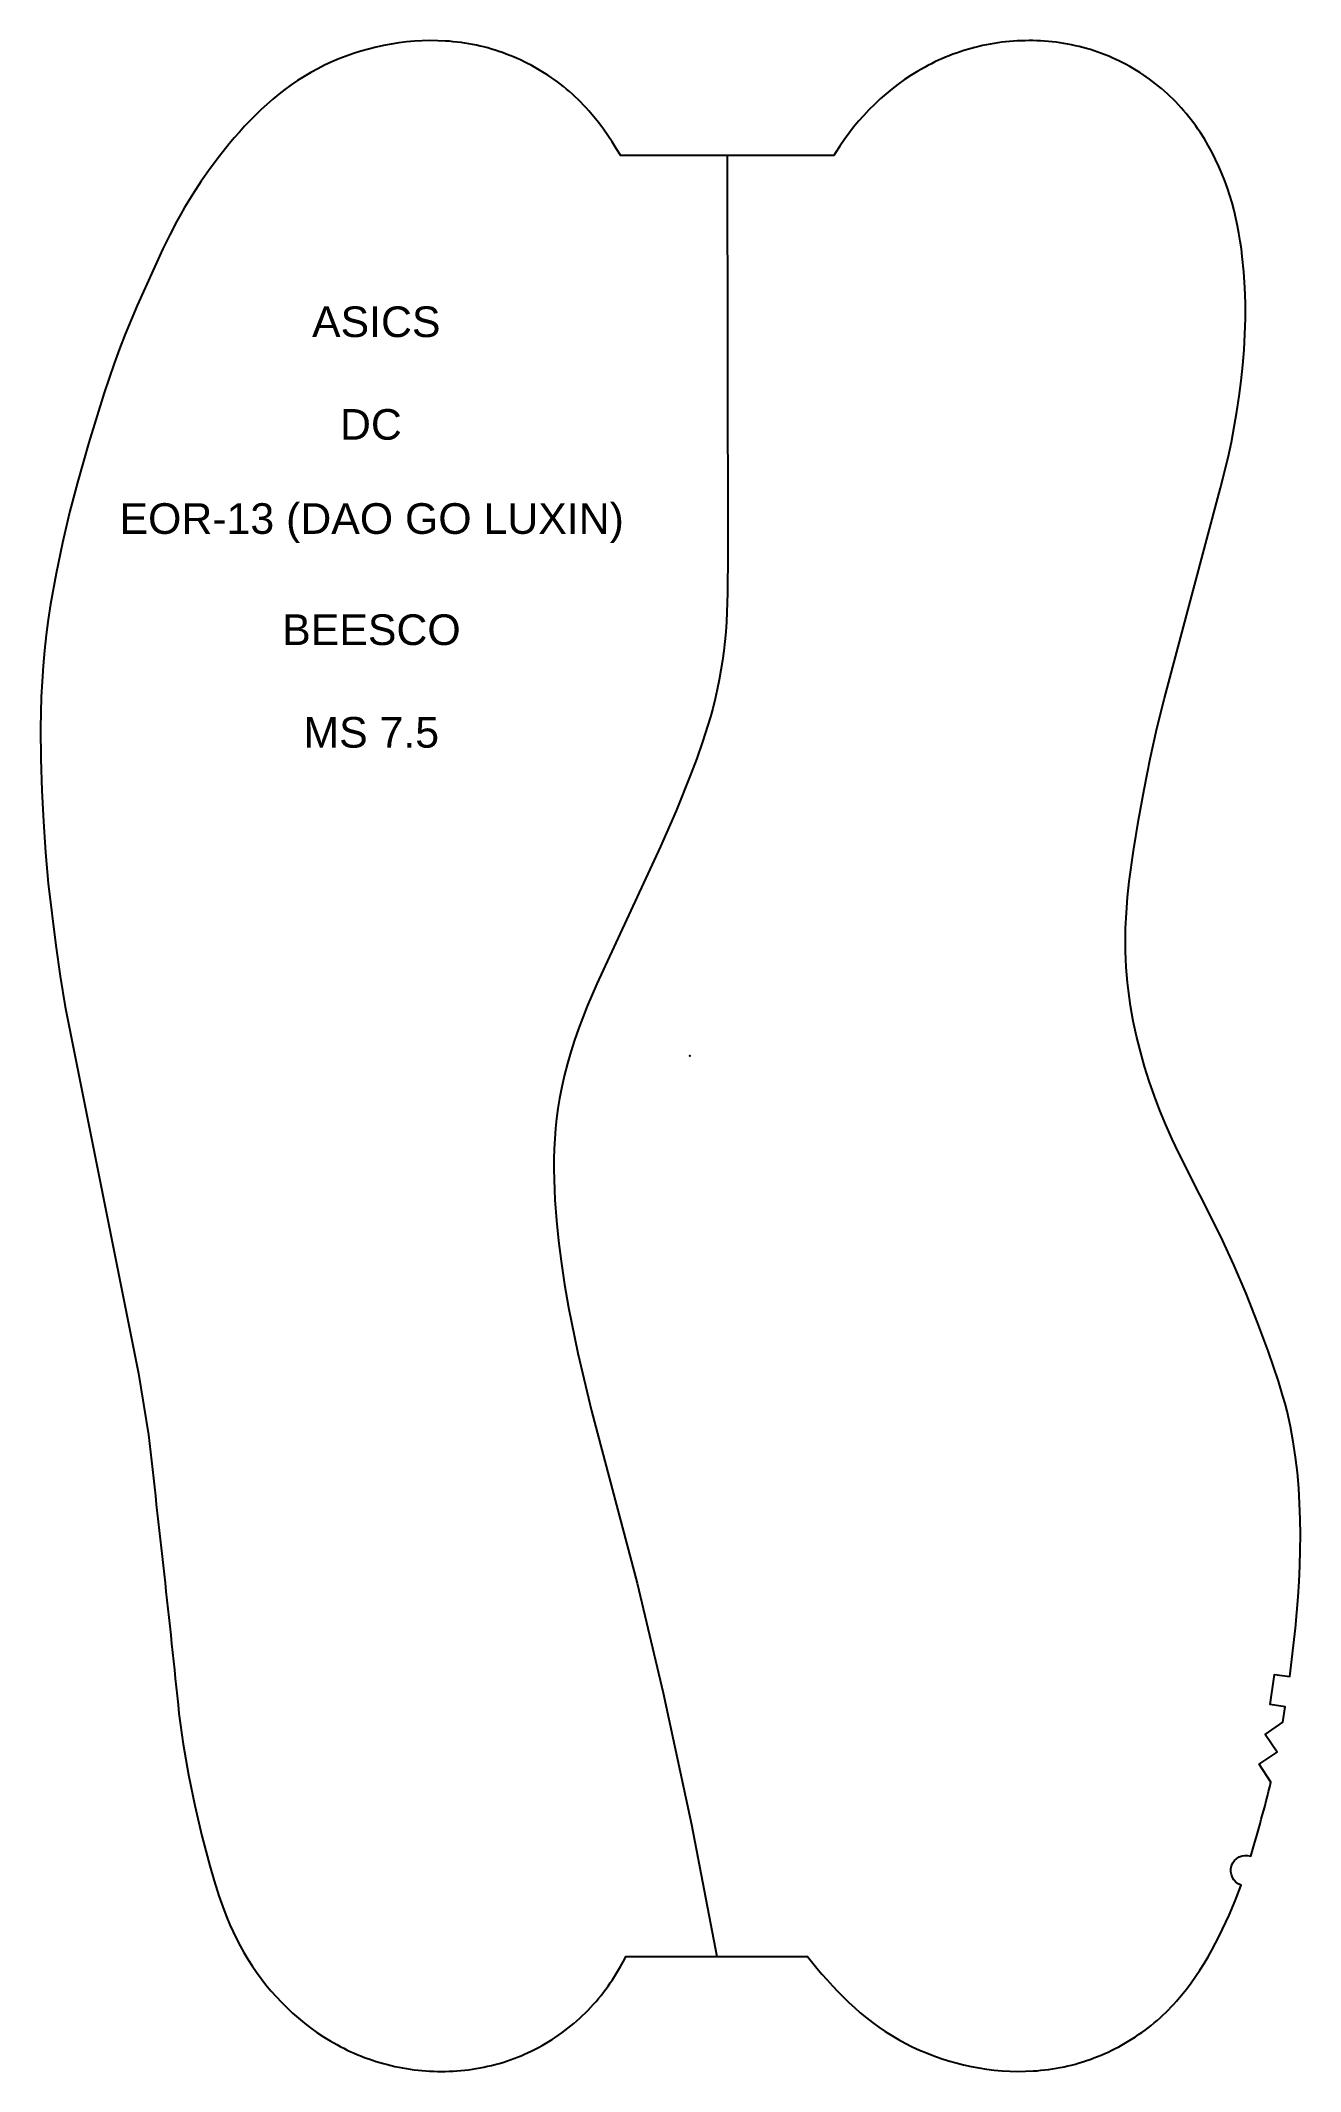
# Model space of a CAD drawing. Extents: x -897 to 5208, y 4 to 324.
# Drawn here: x 1423.4 to 1587.8, y 4 to 269.1 of the extents above; entities that cross this region are included whole.
import ezdxf

# ---------------------------------------------------------------- set-up
doc = ezdxf.new("R2010")
doc.units = 0
doc.layers.add('CK_LEVEL_1', color=7, linetype='CONTINUOUS')
doc.layers.add('DEFAULT', color=7, linetype='CONTINUOUS')
doc.styles.add('ARIAL_REGULAR', font='txt')

msp = doc.modelspace()

# ---------------------------------------------------------------- texts
at = {"layer": 'CK_LEVEL_1', "color": 7, "style": 'ARIAL_REGULAR'}
for s, p in [('ASICS', (1458.8, 230.4)), ('DC', (1462.45, 217)), ('EOR-13 (DAO GO LUXIN)', (1433.68, 204.71)), ('BEESCO', (1454.91, 190.2)), ('MS 7.5', (1457.68, 176.8))]:
    msp.add_text(s, height=4, dxfattribs=at).set_placement(p)

# ---------------------------------------------------------------- linework, layer by layer
at = {"layer": 'DEFAULT'}
msp.add_lwpolyline([(1578.8, 30.84, -0.409984), (1581.32, 32.1, 0.010024), (1583.93, 41.75), (1582.4, 44.12), (1584.76, 45.67), (1583.16, 47.99), (1585.48, 49.6), (1585.8, 51.57), (1583.83, 51.89), (1584.4, 55.8), (1586.38, 55.53), (1587.15, 61.88), (1587.5, 65.93), (1587.63, 67.96), (1587.71, 69.99), (1587.76, 72.02), (1587.77, 74.05), (1587.74, 76.09), (1587.67, 78.12), (1587.56, 80.15), (1587.38, 82.17), (1587.15, 84.19), (1586.85, 86.2), (1586.67, 87.2), (1586.47, 88.2), (1586.26, 89.19), (1586.03, 90.18), (1585.77, 91.17), (1585.5, 92.14), (1584.91, 94.09), (1584.28, 96.02), (1583.6, 97.94), (1582.19, 101.75), (1580.68, 105.53), (1579.1, 109.27), (1577.41, 112.97), (1571.93, 123.86), (1571.05, 125.7), (1570.22, 127.55), (1569.44, 129.42), (1568.72, 131.32), (1568.05, 133.25), (1567.44, 135.19), (1566.89, 137.14), (1566.4, 139.12), (1565.97, 141.1), (1565.79, 142.1), (1565.62, 143.1), (1565.46, 144.11), (1565.33, 145.12), (1565.22, 146.13), (1565.12, 147.14), (1565.04, 148.15), (1564.99, 149.17), (1564.95, 150.18), (1564.94, 151.2), (1564.94, 152.21), (1564.97, 153.23), (1565.07, 155.26), (1565.23, 157.28), (1565.45, 159.31), (1565.99, 163.33), (1566.64, 167.35), (1567.37, 171.34), (1568.18, 175.33), (1569.06, 179.3), (1570.02, 183.25), (1577.37, 210.74), (1578.34, 214.69), (1578.77, 216.67), (1579.15, 218.67), (1579.49, 220.67), (1579.79, 222.69), (1580.05, 224.7), (1580.27, 226.72), (1580.43, 228.75), (1580.54, 230.78), (1580.59, 232.81), (1580.59, 234.84), (1580.52, 236.87), (1580.39, 238.9), (1580.19, 240.93), (1580.07, 241.94), (1579.92, 242.94), (1579.76, 243.95), (1579.57, 244.94), (1579.36, 245.94), (1579.12, 246.92), (1578.86, 247.91), (1578.57, 248.88), (1578.25, 249.85), (1577.91, 250.8), (1577.53, 251.75), (1577.13, 252.68), (1576.7, 253.6), (1576.24, 254.51), (1575.75, 255.4), (1575.24, 256.27), (1574.69, 257.13), (1574.4, 257.55), (1574.11, 257.96), (1573.81, 258.38), (1573.5, 258.78), (1573.19, 259.18), (1572.87, 259.57), (1572.54, 259.96), (1572.2, 260.34), (1571.86, 260.72), (1571.51, 261.09), (1571.16, 261.45), (1570.79, 261.8), (1570.42, 262.15), (1570.05, 262.49), (1569.66, 262.83), (1569.27, 263.15), (1568.88, 263.47), (1568.47, 263.78), (1568.07, 264.08), (1567.65, 264.38), (1567.23, 264.67), (1566.81, 264.94), (1566.38, 265.21), (1565.94, 265.48), (1565.5, 265.73), (1565.06, 265.97), (1564.61, 266.21), (1564.15, 266.43), (1563.69, 266.65), (1563.23, 266.86), (1562.76, 267.06), (1562.29, 267.25), (1561.81, 267.43), (1561.34, 267.6), (1560.86, 267.76), (1560.37, 267.92), (1559.88, 268.06), (1559.39, 268.2), (1558.9, 268.32), (1558.41, 268.44), (1557.91, 268.54), (1557.41, 268.64), (1556.91, 268.73), (1556.41, 268.81), (1555.9, 268.88), (1555.4, 268.94), (1554.89, 268.99), (1554.39, 269.03), (1553.88, 269.06), (1553.37, 269.08), (1552.87, 269.1), (1552.36, 269.1), (1551.85, 269.09), (1551.34, 269.08), (1550.83, 269.06), (1550.33, 269.03), (1549.82, 268.99), (1549.31, 268.94), (1548.81, 268.88), (1548.3, 268.81), (1547.8, 268.73), (1547.3, 268.65), (1546.8, 268.55), (1546.3, 268.45), (1545.81, 268.34), (1545.31, 268.22), (1544.82, 268.09), (1544.33, 267.95), (1543.85, 267.8), (1543.36, 267.65), (1542.88, 267.48), (1542.41, 267.31), (1541.93, 267.13), (1541.46, 266.94), (1540.99, 266.74), (1540.53, 266.53), (1540.07, 266.31), (1539.62, 266.09), (1539.17, 265.85), (1538.72, 265.61), (1537.84, 265.11), (1536.97, 264.57), (1536.13, 264.01), (1535.3, 263.41), (1534.5, 262.79), (1533.71, 262.15), (1532.95, 261.48), (1532.2, 260.78), (1531.48, 260.07), (1530.79, 259.33), (1530.11, 258.57), (1529.46, 257.78), (1528.84, 256.98), (1528.24, 256.16), (1527.67, 255.32), (1527.12, 254.47), (1526.9, 254.1), (1499.06, 254.1), (1499.04, 254.15), (1498.51, 255.02), (1497.97, 255.88), (1497.41, 256.73), (1496.83, 257.56), (1496.22, 258.38), (1495.58, 259.17), (1494.92, 259.94), (1494.58, 260.32), (1494.24, 260.69), (1493.88, 261.05), (1493.52, 261.41), (1493.16, 261.76), (1492.78, 262.1), (1492.4, 262.44), (1492.01, 262.77), (1491.62, 263.09), (1491.22, 263.4), (1490.82, 263.71), (1490.41, 264.01), (1489.99, 264.3), (1489.57, 264.59), (1489.14, 264.86), (1488.71, 265.13), (1488.27, 265.39), (1487.83, 265.64), (1487.38, 265.89), (1486.93, 266.12), (1486.48, 266.35), (1486.02, 266.57), (1485.56, 266.78), (1485.09, 266.98), (1484.62, 267.17), (1484.14, 267.35), (1483.67, 267.53), (1483.19, 267.69), (1482.7, 267.85), (1482.22, 268), (1481.73, 268.14), (1481.24, 268.27), (1480.74, 268.38), (1480.25, 268.49), (1479.75, 268.6), (1479.25, 268.69), (1478.75, 268.77), (1478.25, 268.84), (1477.74, 268.91), (1477.24, 268.96), (1476.73, 269.01), (1476.23, 269.04), (1475.21, 269.09), (1474.19, 269.1), (1473.18, 269.08), (1472.16, 269.02), (1471.15, 268.93), (1470.14, 268.81), (1469.14, 268.65), (1468.14, 268.46), (1467.15, 268.25), (1466.16, 268), (1465.18, 267.72), (1464.21, 267.41), (1463.25, 267.07), (1462.31, 266.7), (1461.37, 266.31), (1460.45, 265.88), (1459.54, 265.43), (1458.64, 264.94), (1457.77, 264.43), (1456.91, 263.89), (1456.07, 263.31), (1455.25, 262.72), (1454.45, 262.09), (1453.67, 261.44), (1452.91, 260.77), (1452.16, 260.09), (1451.43, 259.38), (1450.71, 258.65), (1450.01, 257.92), (1449.33, 257.16), (1448.66, 256.4), (1448.01, 255.62), (1446.74, 254.03), (1445.52, 252.4), (1444.35, 250.74), (1443.23, 249.04), (1442.17, 247.31), (1441.66, 246.43), (1441.17, 245.54), (1440.24, 243.74), (1439.35, 241.91), (1435.99, 234.5), (1435.19, 232.64), (1434.42, 230.76), (1433.69, 228.86), (1433, 226.95), (1431.69, 223.1), (1429.67, 216.65), (1428.18, 211.42), (1427.16, 207.49), (1426.23, 203.53), (1425.4, 199.55), (1424.68, 195.55), (1424.38, 193.54), (1424.12, 191.52), (1423.89, 189.5), (1423.71, 187.48), (1423.57, 185.45), (1423.47, 183.42), (1423.39, 179.36), (1423.42, 175.29), (1423.54, 171.23), (1423.74, 167.17), (1424.02, 163.11), (1424.38, 159.06), (1425.35, 150.99), (1425.93, 146.97), (1426.58, 142.95), (1436.14, 95.12), (1437.45, 87.1, -0.002591), (1441.44, 50.73), (1442, 46.7), (1442.69, 42.7), (1443.5, 38.71), (1444.43, 34.76), (1445.47, 30.83), (1446.04, 28.87), (1446.65, 26.93), (1446.97, 25.97), (1447.32, 25.01), (1447.69, 24.07), (1448.08, 23.13), (1448.5, 22.21), (1448.95, 21.29), (1449.42, 20.39), (1449.91, 19.51), (1450.44, 18.63), (1450.98, 17.78), (1451.56, 16.94), (1452.16, 16.12), (1452.78, 15.32), (1453.43, 14.53), (1454.1, 13.77), (1454.8, 13.03), (1455.52, 12.32), (1456.26, 11.62), (1457.03, 10.95), (1457.81, 10.31), (1458.62, 9.69), (1459.44, 9.09), (1460.29, 8.53), (1461.15, 7.99), (1462.03, 7.49), (1462.48, 7.25), (1462.93, 7.01), (1463.39, 6.79), (1463.85, 6.57), (1464.31, 6.36), (1464.78, 6.16), (1465.25, 5.97), (1465.72, 5.79), (1466.2, 5.62), (1466.68, 5.45), (1467.16, 5.3), (1467.65, 5.15), (1468.14, 5.01), (1468.63, 4.88), (1469.12, 4.76), (1469.62, 4.65), (1470.12, 4.55), (1470.62, 4.45), (1471.12, 4.37), (1471.62, 4.29), (1472.12, 4.22), (1472.63, 4.16), (1473.14, 4.11), (1473.64, 4.07), (1474.15, 4.04), (1474.66, 4.02), (1475.17, 4), (1475.67, 4), (1476.18, 4), (1476.69, 4.02), (1477.2, 4.04), (1477.7, 4.07), (1478.21, 4.11), (1478.72, 4.16), (1479.22, 4.22), (1479.72, 4.29), (1480.23, 4.37), (1480.73, 4.46), (1481.23, 4.56), (1481.72, 4.66), (1482.22, 4.78), (1482.71, 4.9), (1483.2, 5.04), (1483.69, 5.18), (1484.17, 5.34), (1484.65, 5.5), (1485.13, 5.67), (1485.61, 5.85), (1486.08, 6.04), (1486.54, 6.24), (1487.01, 6.45), (1487.47, 6.67), (1487.92, 6.89), (1488.37, 7.13), (1488.82, 7.37), (1489.26, 7.62), (1489.69, 7.89), (1490.12, 8.16), (1490.55, 8.43), (1490.97, 8.72), (1491.38, 9.02), (1491.79, 9.32), (1492.19, 9.63), (1492.59, 9.95), (1492.98, 10.27), (1493.36, 10.61), (1493.74, 10.95), (1494.11, 11.3), (1494.47, 11.65), (1494.83, 12.01), (1495.18, 12.38), (1495.52, 12.76), (1495.86, 13.14), (1496.18, 13.53), (1496.51, 13.92), (1496.82, 14.32), (1497.13, 14.72), (1497.43, 15.13), (1497.72, 15.55), (1498, 15.97), (1498.55, 16.83), (1499.07, 17.7), (1499.56, 18.59), (1499.77, 19), (1523.47, 19), (1524.69, 17.48), (1525.34, 16.7), (1526.01, 15.94), (1526.7, 15.18), (1527.4, 14.45), (1528.11, 13.72), (1528.84, 13.01), (1529.59, 12.33), (1530.35, 11.66), (1531.14, 11.01), (1531.94, 10.38), (1532.76, 9.79), (1533.59, 9.21), (1534.45, 8.67), (1535.33, 8.16), (1536.22, 7.67), (1537.13, 7.22), (1538.05, 6.79), (1538.99, 6.4), (1539.94, 6.03), (1540.9, 5.69), (1541.87, 5.38), (1542.84, 5.1), (1543.83, 4.85), (1544.82, 4.64), (1545.82, 4.45), (1546.83, 4.29), (1547.83, 4.17), (1548.85, 4.08), (1549.86, 4.02), (1550.88, 4), (1551.89, 4.01), (1552.91, 4.06), (1553.42, 4.09), (1553.92, 4.14), (1554.43, 4.19), (1554.93, 4.26), (1555.43, 4.33), (1555.93, 4.41), (1556.43, 4.5), (1556.93, 4.6), (1557.43, 4.72), (1557.92, 4.83), (1558.41, 4.96), (1558.9, 5.1), (1559.39, 5.25), (1559.87, 5.41), (1560.35, 5.57), (1560.83, 5.75), (1561.3, 5.93), (1561.77, 6.12), (1562.24, 6.32), (1562.7, 6.53), (1563.16, 6.75), (1563.62, 6.98), (1564.07, 7.21), (1564.51, 7.46), (1564.96, 7.71), (1565.39, 7.97), (1565.82, 8.24), (1566.25, 8.51), (1566.67, 8.8), (1567.09, 9.09), (1567.5, 9.39), (1567.91, 9.7), (1568.3, 10.01), (1568.7, 10.33), (1569.08, 10.66), (1569.47, 11), (1569.84, 11.34), (1570.21, 11.69), (1570.57, 12.05), (1570.92, 12.41), (1571.27, 12.78), (1571.61, 13.16), (1572.27, 13.93), (1572.9, 14.72), (1573.51, 15.54), (1574.1, 16.37), (1574.66, 17.22), (1575.2, 18.08), (1575.72, 18.95), (1576.22, 19.84), (1576.7, 20.73), (1577.17, 21.63), (1577.62, 22.55), (1578.47, 24.39), (1579.25, 26.27), (1580.03, 28.32, -0.409013)], format="xyb", close=True, dxfattribs=at)
msp.add_lwpolyline([(1512.98, 254.1), (1513.05, 202.09), (1513.02, 197.01), (1512.94, 194.47), (1512.88, 193.21), (1512.79, 191.94), (1512.67, 190.68), (1512.52, 189.42), (1512.35, 188.16), (1512.16, 186.9), (1511.93, 185.65), (1511.68, 184.41), (1511.4, 183.17), (1511.09, 181.93), (1510.79, 180.83), (1510.47, 179.73), (1509.77, 177.55), (1509.01, 175.4), (1508.21, 173.26), (1506.31, 168.56), (1504.28, 163.91), (1495.95, 145.99), (1494.72, 143.06), (1494.14, 141.58), (1493.59, 140.09), (1493.07, 138.6), (1492.59, 137.1), (1492.15, 135.59), (1491.75, 134.07), (1491.4, 132.54), (1491.1, 131), (1490.89, 129.7), (1490.72, 128.39), (1490.59, 127.07), (1490.48, 125.75), (1490.41, 124.43), (1490.37, 123.1), (1490.36, 121.77), (1490.38, 120.43), (1490.42, 119.1), (1490.49, 117.76), (1490.69, 115.09), (1490.96, 112.42), (1491.3, 109.77), (1491.76, 106.74), (1492.29, 103.73), (1493.5, 97.77), (1495.28, 90.24), (1501.24, 67.75), (1504.64, 53.43), (1508.32, 36.25), (1511.62, 19)], dxfattribs=at)
msp.add_point((1508.08, 136.55), dxfattribs=at)

msp.set_redraw_order([(e.dxf.handle, doc.entitydb.next_handle()) for e in msp.query("TEXT MTEXT ATTDEF DIMENSION ARC_DIMENSION")])  # texts and dimensions are drawn at this point

doc.saveas('drawing.dxf')
